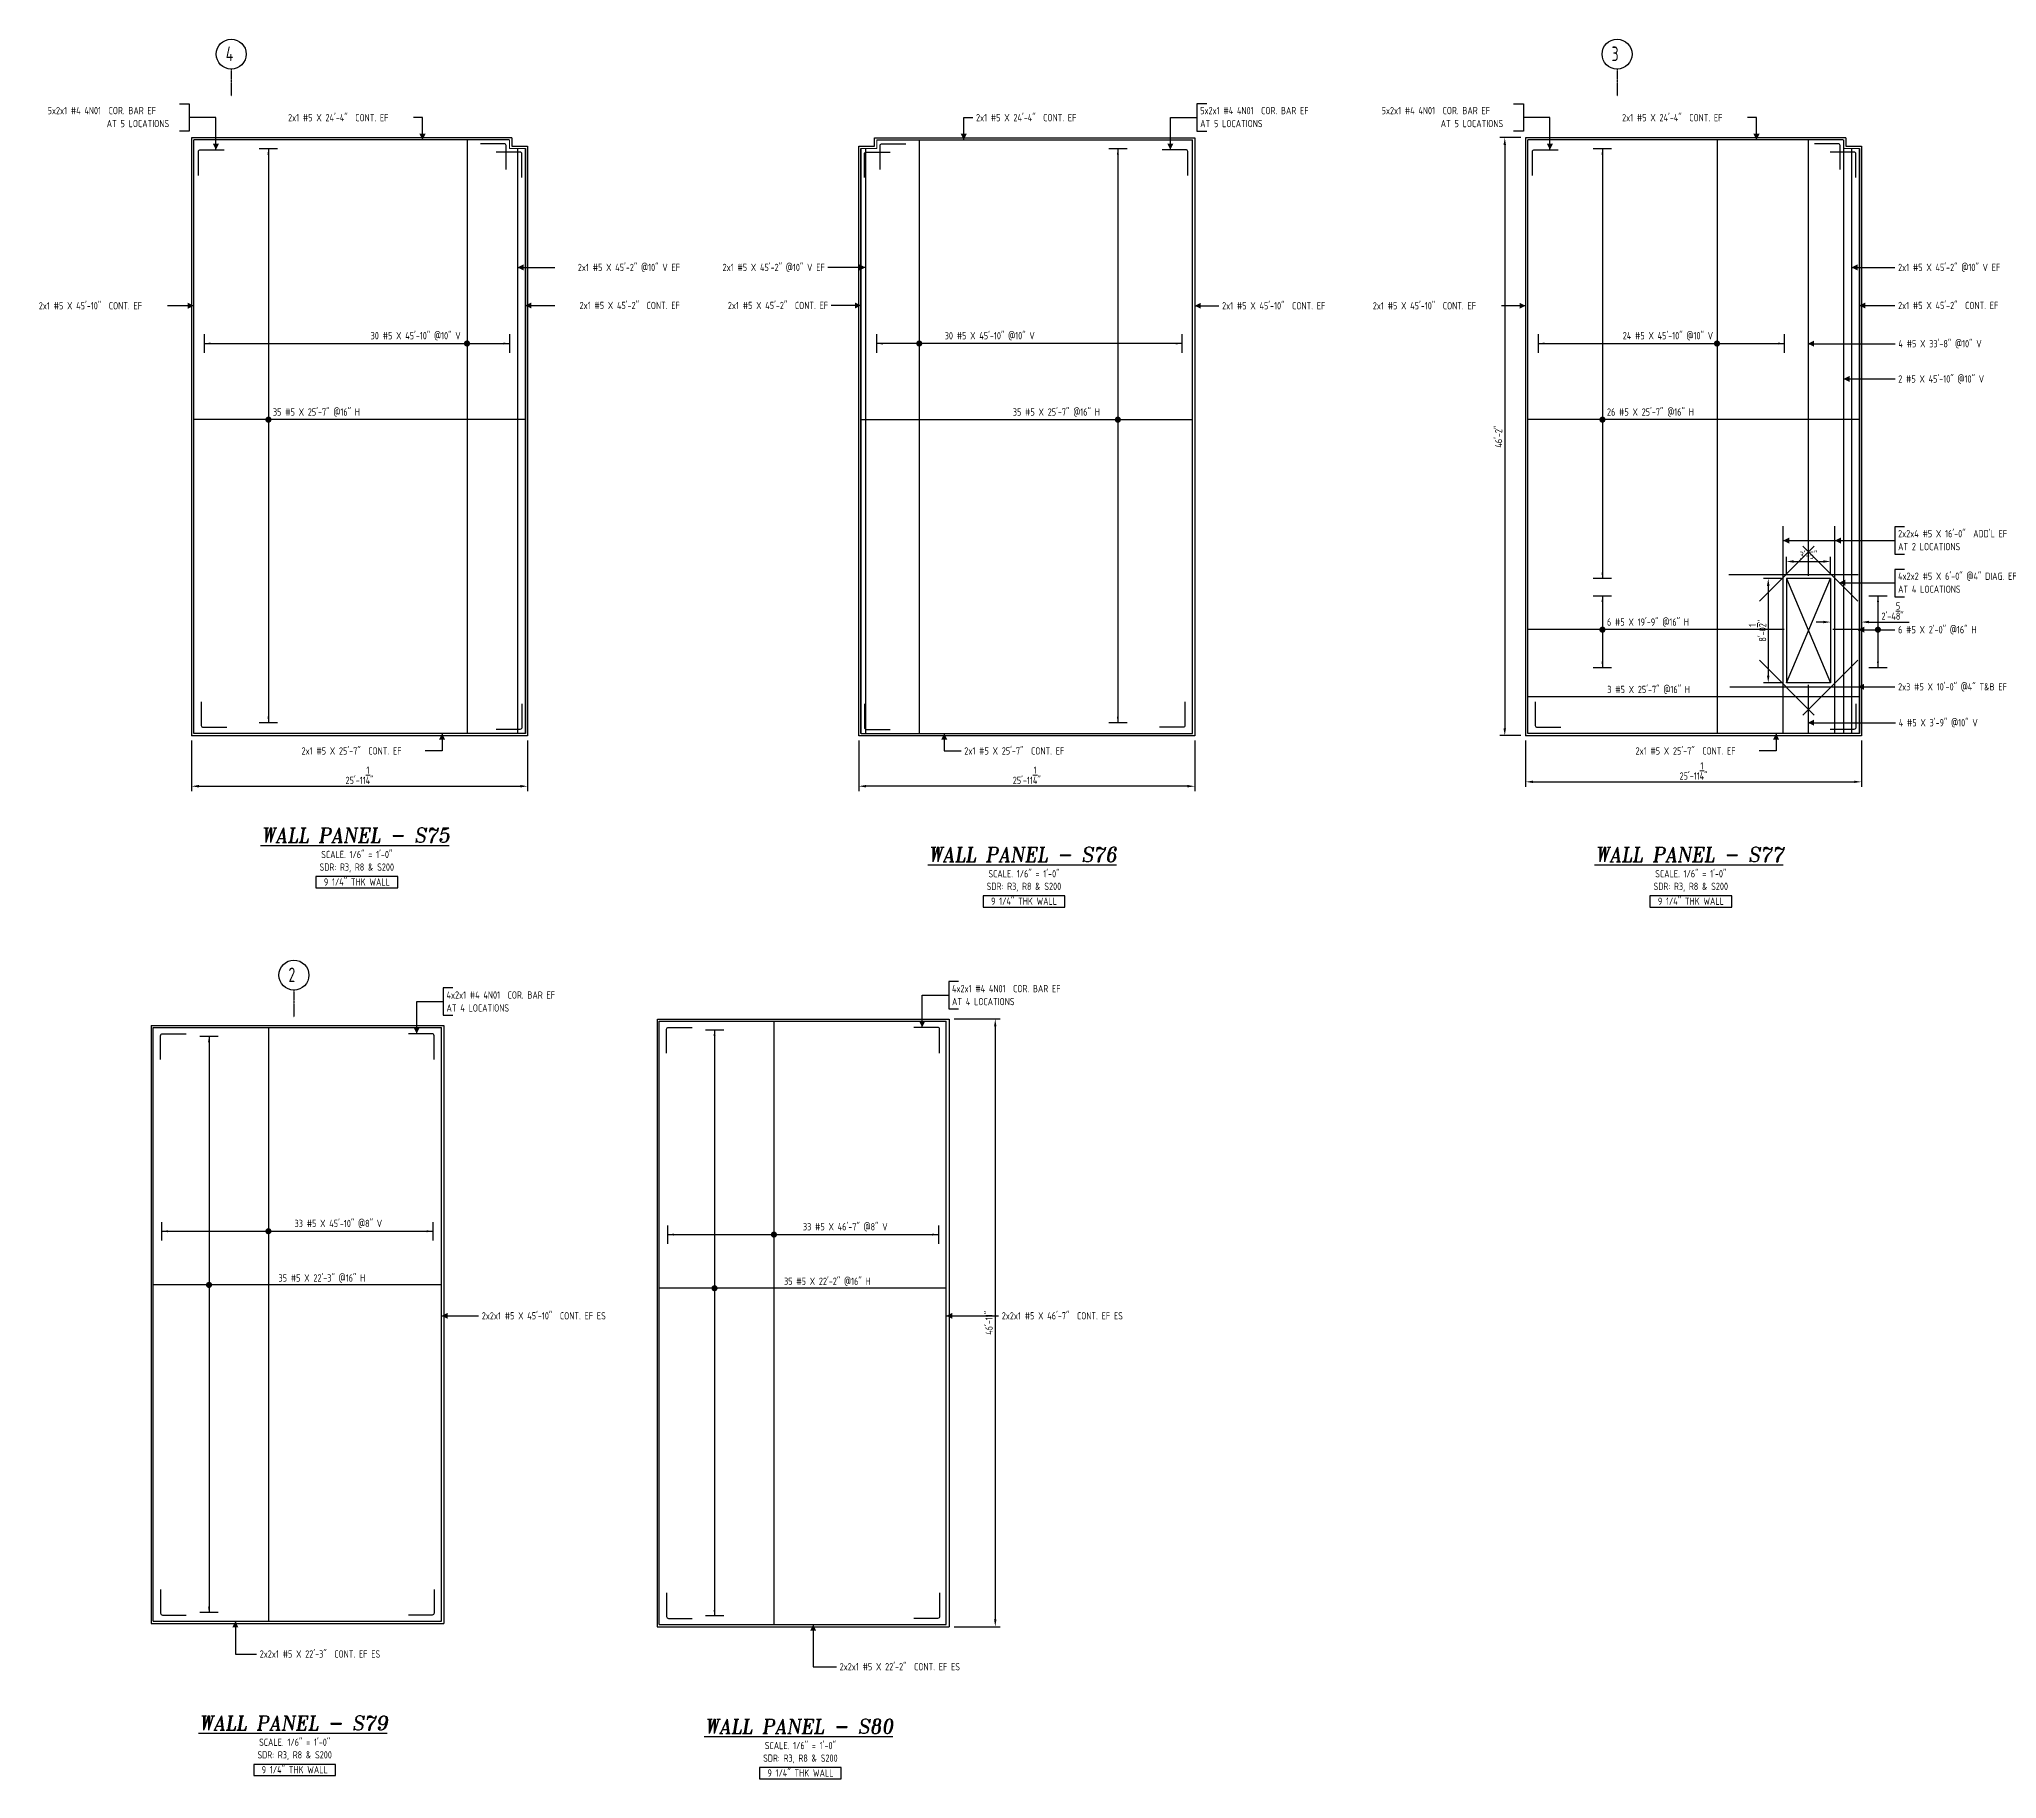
# Model space of a CAD drawing. Header units: inches. Extents: x -3675 to 38568, y -2433 to 4174.
# Drawn here: x 34317 to 36130, y -551 to 1061 of the extents above; entities that cross this region are included whole.
import ezdxf
from ezdxf.enums import TextEntityAlignment as Align

# ---------------------------------------------------------------- set-up
doc = ezdxf.new("R2010")
doc.units = ezdxf.units.IN
doc.header["$MEASUREMENT"] = 0
doc.linetypes.add('PHANTOM', pattern=[2.5, 1.25, -0.25, 0.25, -0.25, 0.25, -0.25])
doc.layers.get('0').update_dxf_attribs({"linetype": 'CONTINUOUS'})
doc.layers.get('Defpoints').update_dxf_attribs({"linetype": 'CONTINUOUS'})
for name, color, linetype in [('0-25TEXT', 7, 'CONTINUOUS'), ('0-35', 3, 'CONTINUOUS'), ('0-35TEXT', 3, 'CONTINUOUS'), ('0-50', 10, 'CONTINUOUS'), ('BAR-LBL', 2, 'CONTINUOUS'), ('GRID', 8, 'PHANTOM'), ('RANGELAY', 7, 'CONTINUOUS'), ('REBARS', 4, 'CONTINUOUS')]:
    doc.layers.add(name, color=color, linetype=linetype)
doc.layers.add('COVER', color=6, linetype='CONTINUOUS', lineweight=0, plot=False)
doc.styles.add('AR', font='ARCHQUIK.shx', dxfattribs={"width": 0.8})
doc.styles.add('ROMANT', font='romant')
doc.dimstyles.new('CADS_DIM_48', dxfattribs={"dimscale": 48, "dimtxt": 0.09375, "dimasz": 0.09375, "dimexe": 0.0625, "dimexo": 0.0625, "dimgap": 0.09375, "dimtad": 0, "dimtih": 1, "dimtoh": 1, "dimzin": 1, "dimdsep": 46, "dimlunit": 4, "dimtxsty": 'AR', "dimblk": 'CLOSED', "dimcen": 0.1875, "dimadec": 0, "dimazin": 0, "dimtfac": 1, "dimtofl": 0, "dimtmove": 0, "dimatfit": 1, "dimldrblk": 'DOTBLANK', "dimfxl": 1, "dimtzin": 0, "dimarcsym": 0})

msp = doc.modelspace()

# ---------------------------------------------------------------- texts
at = {"color": 7, "linetype": 'Continuous', "style": 'ROMANT', "oblique": 9, "width": 0.95}
for s, p in [('%%UWALL PANEL - S75', (34609.58226, 316.37668)), ('%%UWALL PANEL - S76', (35227.73907, 298.53297)), ('%%UWALL PANEL - S77', (35845.56357, 298.53297)), ('%%UWALL PANEL - S79', (34552.0243, -506.04701)), ('%%UWALL PANEL - S80', (35020.56741, -509.11875))]:
    msp.add_text(s, height=13.5, dxfattribs=at).set_placement(p, align=Align.CENTER)
at = {"layer": '0-35TEXT', "style": 'AR', "width": 0.8}
for s, p in [('AT 5 LOCATIONS', (34379.24366, 979.08655)), ('AT 5 LOCATIONS', (35392.37415, 979.08655)), ('AT 5 LOCATIONS', (35615.22496, 979.08655)), ('AT 2 LOCATIONS', (36038.99207, 587.12638)), ('AT 4 LOCATIONS', (36038.99207, 547.71773)), ('AT 4 LOCATIONS', (34694.07704, 159.72791)), ('AT 4 LOCATIONS', (35162.43265, 165.65617))]:
    msp.add_text(s, height=6.7498312, dxfattribs=at).set_placement(p)
for s, p in [('SCALE. 1/6" = 1\'-0"', (34610.95414, 301.92979)), ('SDR: R3, R8 & S200', (34610.95414, 290.26159)), ('SCALE. 1/6" = 1\'-0"', (35229.11094, 284.08608)), ('SCALE. 1/6" = 1\'-0"', (35846.93544, 284.08608)), ('9 1/4" THK WALL', (34611.03106, 276.47357)), ('SDR: R3, R8 & S200', (35229.11094, 272.41789)), ('SDR: R3, R8 & S200', (35846.93544, 272.41789)), ('9 1/4" THK WALL', (35229.18786, 258.62987)), ('9 1/4" THK WALL', (35847.01236, 258.62987)), ('SDR: R3, R8 & S200', (34553.39618, -532.16209)), ('SCALE. 1/6" = 1\'-0"', (34553.39618, -520.4939)), ('SCALE. 1/6" = 1\'-0"', (35021.93929, -523.56564)), ('9 1/4" THK WALL', (34553.4731, -545.95011)), ('SDR: R3, R8 & S200', (35021.93929, -535.23384)), ('9 1/4" THK WALL', (35022.01621, -549.02186))]:
    msp.add_text(s, height=6.7498312, dxfattribs=at).set_placement(p, align=Align.CENTER)
at = {"layer": '0-50', "style": 'AR', "width": 0.8}
for s, p in [('4', (34489.55707, 1040.29355)), ('3', (35773.54092, 1040.29355)), ('2', (34547.65552, 187.06126))]:
    msp.add_text(s, height=13.5, dxfattribs=at).set_placement(p)
at = {"layer": 'BAR-LBL', "style": 'AR', "width": 0.8}
for s, p in [('5x2x1 #4 4N01  COR. BAR EF', (34324.51046, 991.08529)), ('5x2x1 #4 4N01  COR. BAR EF', (35392.37415, 991.08529)), ('5x2x1 #4 4N01  COR. BAR EF', (35560.49177, 991.08529)), ('2x1 #5 X 24\'-4"  CONT. EF', (34547.28268, 984.53266)), ('2x1 #5 X 24\'-4"  CONT. EF', (35184.68311, 984.53266)), ('2x1 #5 X 24\'-4"  CONT. EF', (35783.26399, 984.53266)), ('2x1 #5 X 45\'-2" @10" V EF', (36038.99207, 845.79883)), ('2x1 #5 X 45\'-10"  CONT. EF', (34316.32069, 810.27696)), ('2x1 #5 X 45\'-10"  CONT. EF', (35412.6661, 810.27696)), ('2x1 #5 X 45\'-10"  CONT. EF', (35552.302, 810.27696)), ('2x1 #5 X 45\'-2"  CONT. EF', (36038.99207, 810.55063)), ('4 #5 X 33\'-8" @10" V', (36039.28374, 775.14507)), ('2 #5 X 45\'-10" @10" V', (36039.1644, 742.47935)), ('35 #5 X 25\'-7" @16" H', (34533.28191, 711.82776)), ('35 #5 X 25\'-7" @16" H', (35218.79212, 711.82776)), ('26 #5 X 25\'-7" @16" H', (35769.26322, 711.82776)), ('2x2x4 #5 X 16\'-0"  ADD\'L EF', (36038.99207, 599.12512)), ('4x2x2 #5 X 6\'-0" @4" DIAG. EF', (36038.99207, 559.71647)), ('6 #5 X 19\'-9" @16" H', (35769.26322, 517.24172)), ('6 #5 X 2\'-0" @16" H', (36038.99207, 510.18658)), ('3 #5 X 25\'-7" @16" H', (35769.57643, 454.79924)), ('2x3 #5 X 10\'-0" @4" T&B EF', (36038.99207, 457.22647)), ('4 #5 X 3\'-9" @10" V', (36039.60531, 423.97944)), ('2x1 #5 X 25\'-7"  CONT. EF', (34559.78349, 397.86742)), ('2x1 #5 X 25\'-7"  CONT. EF', (35173.85799, 397.86742)), ('2x1 #5 X 25\'-7"  CONT. EF', (35795.76479, 397.86742)), ('4x2x1 #4 4N01  COR. BAR EF', (35162.43265, 177.65491)), ('4x2x1 #4 4N01  COR. BAR EF', (34694.07704, 171.72665)), ('35 #5 X 22\'-3" @16" H', (34538.44987, -90.39898)), ('35 #5 X 22\'-2" @16" H', (35006.80548, -93.47072)), ('2x2x1 #5 X 45\'-10"  CONT. EF ES', (34726.7581, -125.44778)), ('2x2x1 #5 X 46\'-7"  CONT. EF ES', (35208.52832, -125.44778)), ('2x2x1 #5 X 22\'-3"  CONT. EF ES', (34520.99215, -438.76894)), ('2x2x1 #5 X 22\'-2"  CONT. EF ES', (35058.32408, -450.54439))]:
    msp.add_text(s, height=6.7492913, dxfattribs=at).set_placement(p)
for s, p in [('2x1 #5 X 45\'-2" @10" V EF', (34910.39165, 845.79883)), ('2x1 #5 X 45\'-2" @10" V EF', (35044.50218, 845.79883)), ('2x1 #5 X 45\'-2"  CONT. EF', (34910.20546, 810.55063)), ('2x1 #5 X 45\'-2"  CONT. EF', (35047.60558, 810.55063)), ('30 #5 X 45\'-10" @10" V', (34707.18038, 782.54185)), ('30 #5 X 45\'-10" @10" V', (35239.08704, 782.54185)), ('24 #5 X 45\'-10" @10" V', (35867.54539, 782.54185)), ('33 #5 X 45\'-10" @8" V', (34634.4259, -39.88183)), ('33 #5 X 46\'-7" @8" V', (35102.78151, -42.95358))]:
    msp.add_text(s, height=6.7492913, dxfattribs=at).set_placement(p, align=Align.RIGHT)

# ---------------------------------------------------------------- blocks, each defined once
blk = doc.blocks.new('*D474')
at = {"layer": 'COVER', "color": 0, "lineweight": -2, "transparency": 16777216}
for p, q in [((35164.4, 152.9), (35207, 152.9)), ((35202.5, 146.1), (35202.5, -403.4)), ((35164.4, -410.1), (35207, -410.1))]:
    blk.add_line(p, q, dxfattribs=at)
at = {"layer": 'COVER', "color": 0, "transparency": 16777216}
for points in [[(35201.4, 146.1), (35203.6, 146.1), (35202.5, 152.9)], [(35201.4, -403.4), (35203.6, -403.4), (35202.5, -410.1)]]:
    blk.add_solid(points, dxfattribs=at)
at = {"layer": 'Defpoints', "color": 0, "transparency": 16777216}
for p in [(35159.9, 152.9), (35159.9, -410.1), (35202.5, -410.1)]:
    blk.add_point(p, dxfattribs=at)
at = {"layer": 'COVER', "color": 0, "transparency": 16777216, "insert": (35196.7, -128.6), "char_height": 6.75, "attachment_point": 5, "rotation": 90, "style": 'AR'}
blk.add_mtext('46\'-11"', dxfattribs=at)
blk = doc.blocks.new('_DotBlank')
at = {"layer": '0-35', "color": 0, "lineweight": -2}
blk.add_line((-0.5, 0), (-1, 0), dxfattribs=at)
blk.add_circle((0, 0), 0.5, dxfattribs=at)
blk = doc.blocks.new('*U872', base_point=(34689.5, -93.8))
at = {"layer": 'REBARS', "color": 0}
blk.add_lwpolyline([(34689.5, -93.5), (34422.5, -93.5)], dxfattribs=at)
blk = doc.blocks.new('rendmark')
at = {"color": 4}
blk.add_line((0, -3), (0, 3), dxfattribs=at)
blk = doc.blocks.new('rarrow')
at = {"color": 7}
blk.add_solid([(2, -0.33), (2, 0.33), (0, 0)], dxfattribs=at)
blk = doc.blocks.new('*U1746', base_point=(34474, 136.9))
at = {"layer": 'RANGELAY'}
blk.add_line((34474, 136.9), (34474, -397.1), dxfattribs=at)
at = {"layer": 'RANGELAY', "xscale": 2.834645669291339, "yscale": 2.834645669291339}
for name, p, rotation in [('rendmark', (34474, 136.9), 269.9999999999999), ('rarrow', (34474, 136.9), 269.9999999999999), ('rendmark', (34474, -397.1), 89.999996929531), ('rarrow', (34474, -397.1), 89.999996929531)]:
    blk.add_blockref(name, p, dxfattribs=dict(at, rotation=rotation))
blk = doc.blocks.new('VPM95E1A12')
at = {"const_width": 1}
blk.add_lwpolyline([(-0.5, 0, 1), (0.5, 0, 1)], format="xyb", close=True, dxfattribs=at)
blk = doc.blocks.new('*U833', base_point=(34529.4, 144.9))
at = {"layer": 'REBARS', "color": 0}
blk.add_lwpolyline([(34529.1, 144.9), (34529.1, -405.1)], dxfattribs=at)
blk = doc.blocks.new('*U1745', base_point=(34430.4, -43.7))
at = {"layer": 'RANGELAY'}
blk.add_line((34430.4, -43.7), (34681.5, -43.7), dxfattribs=at)
at = {"layer": 'RANGELAY', "xscale": 2.834645669291339, "yscale": 2.834645669291339}
for name in ['rendmark', 'rarrow']:
    blk.add_blockref(name, (34430.4, -43.7), dxfattribs=at)
at = {"layer": 'RANGELAY', "xscale": 2.834645669291339, "yscale": 2.834645669291339, "rotation": 179.9999969295311}
for name in ['rendmark', 'rarrow']:
    blk.add_blockref(name, (34681.5, -43.7), dxfattribs=at)
blk = doc.blocks.new('VPM95E1D11')
at = {"const_width": 1}
blk.add_lwpolyline([(-0.5, 0, 1), (0.5, 0, 1)], format="xyb", close=True, dxfattribs=at)
blk = doc.blocks.new('*U1896', base_point=(34682.8, -399.6))
at = {"layer": 'REBARS', "color": 0}
blk.add_lwpolyline([(34682.5, -375.6), (34682.5, -397.6, -0.414214), (34680.8, -399.3), (34658.8, -399.3)], format="xyb", dxfattribs=at)
blk = doc.blocks.new('*U490', base_point=(34689.8, -405.1))
at = {"layer": 'REBARS', "color": 0}
blk.add_lwpolyline([(34689.5, -405.1), (34689.5, 144.9)], dxfattribs=at)
blk = doc.blocks.new('*U491', base_point=(34422.4, -404.8))
at = {"layer": 'REBARS', "color": 0}
blk.add_lwpolyline([(34422.4, -405.1), (34689.4, -405.1)], dxfattribs=at)
blk = doc.blocks.new('*U492', base_point=(34422.4, 144.6))
at = {"layer": 'REBARS', "color": 0}
blk.add_lwpolyline([(34422.4, 144.9), (34689.4, 144.9)], dxfattribs=at)
blk = doc.blocks.new('*U493', base_point=(34421.9, -405.1))
at = {"layer": 'REBARS', "color": 0}
blk.add_lwpolyline([(34422.3, -405.1), (34422.3, 144.9)], dxfattribs=at)
blk = doc.blocks.new('*U1897', base_point=(34429, -399.6))
at = {"layer": 'REBARS', "color": 0}
blk.add_lwpolyline([(34429.2, -375.6), (34429.2, -397.6, 0.414214), (34431, -399.3), (34453, -399.3)], format="xyb", dxfattribs=at)
blk = doc.blocks.new('*U1898', base_point=(34682.8, 139.4))
at = {"layer": 'REBARS', "color": 0}
blk.add_lwpolyline([(34682.5, 115.4), (34682.5, 137.4, 0.414214), (34680.8, 139.2), (34658.8, 139.2)], format="xyb", dxfattribs=at)
blk = doc.blocks.new('*U1899', base_point=(34429, 139.4))
at = {"layer": 'REBARS', "color": 0}
blk.add_lwpolyline([(34429.2, 115.4), (34429.2, 137.4, -0.414214), (34431, 139.2), (34453, 139.2)], format="xyb", dxfattribs=at)
blk = doc.blocks.new('*U571', base_point=(35157.1, -96.9))
at = {"layer": 'REBARS', "color": 0}
blk.add_lwpolyline([(35157.1, -96.6), (34891.1, -96.6)], dxfattribs=at)
blk = doc.blocks.new('*U1744', base_point=(34942.4, 142.9))
at = {"layer": 'RANGELAY'}
blk.add_line((34942.4, 142.9), (34942.4, -400.1), dxfattribs=at)
at = {"layer": 'RANGELAY', "xscale": 2.834645669291339, "yscale": 2.834645669291339}
for name, p, rotation in [('rendmark', (34942.4, 142.9), 269.9999999999999), ('rarrow', (34942.4, 142.9), 269.9999999999999), ('rarrow', (34942.4, -400.1), 89.999996929531), ('rendmark', (34942.4, -400.1), 89.999996929531)]:
    blk.add_blockref(name, p, dxfattribs=dict(at, rotation=rotation))
blk = doc.blocks.new('VPM9606211')
at = {"const_width": 1}
blk.add_lwpolyline([(-0.5, 0, 1), (0.5, 0, 1)], format="xyb", close=True, dxfattribs=at)
blk = doc.blocks.new('*U577', base_point=(34997.7, 150.9))
at = {"layer": 'REBARS', "color": 0}
blk.add_lwpolyline([(34997.4, 150.9), (34997.4, -408.1)], dxfattribs=at)
blk = doc.blocks.new('*U1743', base_point=(34899.1, -46.8))
at = {"layer": 'RANGELAY'}
blk.add_line((34899.1, -46.8), (35149.9, -46.8), dxfattribs=at)
at = {"layer": 'RANGELAY', "xscale": 2.834645669291339, "yscale": 2.834645669291339}
for name in ['rendmark', 'rarrow']:
    blk.add_blockref(name, (34899.1, -46.8), dxfattribs=at)
at = {"layer": 'RANGELAY', "xscale": 2.834645669291339, "yscale": 2.834645669291339, "rotation": 179.9999969295311}
for name in ['rarrow', 'rendmark']:
    blk.add_blockref(name, (35149.9, -46.8), dxfattribs=at)
blk = doc.blocks.new('VPM9606511')
at = {"const_width": 1}
blk.add_lwpolyline([(-0.5, 0, 1), (0.5, 0, 1)], format="xyb", close=True, dxfattribs=at)
blk = doc.blocks.new('*U1900', base_point=(35151.1, -402.6))
at = {"layer": 'REBARS', "color": 0}
blk.add_lwpolyline([(35150.9, -378.6), (35150.9, -400.6, -0.414214), (35149.1, -402.4), (35127.1, -402.4)], format="xyb", dxfattribs=at)
blk = doc.blocks.new('*U575', base_point=(35157.4, -408.1))
at = {"layer": 'REBARS', "color": 0}
blk.add_lwpolyline([(35157.1, -408.1), (35157.1, 150.9)], dxfattribs=at)
blk = doc.blocks.new('*U554', base_point=(34891.1, -407.8))
at = {"layer": 'REBARS', "color": 0}
blk.add_lwpolyline([(34891.1, -408.1), (35157.1, -408.1)], dxfattribs=at)
blk = doc.blocks.new('*U555', base_point=(34891.1, 150.5))
at = {"layer": 'REBARS', "color": 0}
blk.add_lwpolyline([(34891.1, 150.9), (35157.1, 150.9)], dxfattribs=at)
blk = doc.blocks.new('*U576', base_point=(34890.8, -408.1))
at = {"layer": 'REBARS', "color": 0}
blk.add_lwpolyline([(34891.1, -408.1), (34891.1, 150.9)], dxfattribs=at)
blk = doc.blocks.new('*U1901', base_point=(34897.7, -402.6))
at = {"layer": 'REBARS', "color": 0}
blk.add_lwpolyline([(34898, -378.6), (34898, -400.6, 0.414214), (34899.7, -402.4), (34921.7, -402.4)], format="xyb", dxfattribs=at)
blk = doc.blocks.new('*U1902', base_point=(35151.1, 145.4))
at = {"layer": 'REBARS', "color": 0}
blk.add_lwpolyline([(35150.9, 121.4), (35150.9, 143.4, 0.414214), (35149.1, 145.1), (35127.1, 145.1)], format="xyb", dxfattribs=at)
blk = doc.blocks.new('*U1903', base_point=(34897.7, 145.4))
at = {"layer": 'REBARS', "color": 0}
blk.add_lwpolyline([(34898, 121.4), (34898, 143.4, -0.414214), (34899.7, 145.1), (34921.7, 145.1)], format="xyb", dxfattribs=at)
blk = doc.blocks.new('leadrblk')
blk.add_lwpolyline([(0, 0, 0, 1, 0), (1, 0, 1, 1, 0)], format="xyseb")
blk = doc.blocks.new('*D471')
at = {"layer": 'COVER', "color": 0, "lineweight": -2, "transparency": 16777216}
for p, q in [((35976.5, 533.1), (35976.5, 516.1)), ((36005.1, 533.1), (36005.1, 516.1)), ((35969.7, 520.6), (35963, 520.6)), ((36011.9, 520.6), (36049.2, 520.6))]:
    blk.add_line(p, q, dxfattribs=at)
at = {"layer": 'COVER', "color": 0, "transparency": 16777216}
for points in [[(35969.7, 521.8), (35969.7, 519.5), (35976.5, 520.6)], [(36011.9, 521.8), (36011.9, 519.5), (36005.1, 520.6)]]:
    blk.add_solid(points, dxfattribs=at)
at = {"layer": 'Defpoints', "color": 0, "transparency": 16777216}
for p in [(35976.5, 537.6), (36005.1, 537.6), (36005.1, 520.6)]:
    blk.add_point(p, dxfattribs=at)
at = {"layer": 'COVER', "color": 0, "transparency": 16777216, "insert": (36033.9, 530.8), "char_height": 6.75, "attachment_point": 5, "style": 'AR'}
blk.add_mtext('2\'-4{\\H1.000000x;\\S5/8;}"', dxfattribs=at)
blk = doc.blocks.new('*D472')
at = {"layer": 'COVER', "color": 0, "lineweight": -2, "transparency": 16777216}
for p, q in [((35935.5, 565.4), (35935.5, 581.2)), ((35976.5, 565.4), (35976.5, 581.2)), ((35942.2, 576.7), (35969.7, 576.7))]:
    blk.add_line(p, q, dxfattribs=at)
at = {"layer": 'COVER', "color": 0, "transparency": 16777216}
for points in [[(35942.2, 577.9), (35942.2, 575.6), (35935.5, 576.7)], [(35969.7, 577.9), (35969.7, 575.6), (35976.5, 576.7)]]:
    blk.add_solid(points, dxfattribs=at)
at = {"layer": 'Defpoints', "color": 0, "transparency": 16777216}
for p in [(35976.5, 576.7), (35935.5, 560.9), (35976.5, 560.9)]:
    blk.add_point(p, dxfattribs=at)
at = {"layer": 'COVER', "color": 0, "transparency": 16777216, "insert": (35956, 582.5), "char_height": 6.75, "attachment_point": 5, "style": 'AR'}
blk.add_mtext('3\'-5"', dxfattribs=at)
blk = doc.blocks.new('*D473')
at = {"layer": 'COVER', "color": 0, "lineweight": -2, "transparency": 16777216}
for p, q in [((35931, 560.9), (35914.2, 560.9)), ((35918.7, 554.1), (35918.7, 471.1)), ((35931, 464.4), (35914.2, 464.4))]:
    blk.add_line(p, q, dxfattribs=at)
at = {"layer": 'COVER', "color": 0, "transparency": 16777216}
for points in [[(35917.5, 554.1), (35919.8, 554.1), (35918.7, 560.9)], [(35917.5, 471.1), (35919.8, 471.1), (35918.7, 464.4)]]:
    blk.add_solid(points, dxfattribs=at)
at = {"layer": 'Defpoints', "color": 0, "transparency": 16777216}
for p in [(35935.5, 560.9), (35918.7, 464.4), (35935.5, 464.4)]:
    blk.add_point(p, dxfattribs=at)
at = {"layer": 'COVER', "color": 0, "transparency": 16777216, "insert": (35908.7, 512.6), "char_height": 6.75, "attachment_point": 5, "rotation": 90, "style": 'AR'}
blk.add_mtext('8\'-0{\\H1.000000x;\\S1/2;}"', dxfattribs=at)
blk = doc.blocks.new('*D475')
at = {"layer": 'COVER', "color": 0, "lineweight": -2, "transparency": 16777216}
for p, q in [((35689.4, 969.4), (35670.1, 969.4)), ((35674.6, 962.6), (35674.6, 422.1)), ((35689.4, 415.4), (35670.1, 415.4))]:
    blk.add_line(p, q, dxfattribs=at)
at = {"layer": 'COVER', "color": 0, "transparency": 16777216}
for points in [[(35673.4, 962.6), (35675.7, 962.6), (35674.6, 969.4)], [(35673.4, 422.1), (35675.7, 422.1), (35674.6, 415.4)]]:
    blk.add_solid(points, dxfattribs=at)
at = {"layer": 'Defpoints', "color": 0, "transparency": 16777216}
for p in [(35693.9, 969.4), (35674.6, 415.4), (35693.9, 415.4)]:
    blk.add_point(p, dxfattribs=at)
at = {"layer": 'COVER', "color": 0, "transparency": 16777216, "insert": (35668.8, 692.4), "char_height": 6.75, "attachment_point": 5, "rotation": 90, "style": 'AR'}
blk.add_mtext('46\'-2"', dxfattribs=at)
blk = doc.blocks.new('*D476')
at = {"layer": 'COVER', "color": 0, "lineweight": -2, "transparency": 16777216}
for p, q in [((34457.9, 410.9), (34457.9, 364)), ((34769.1, 410.9), (34769.1, 364)), ((34464.6, 368.5), (34762.4, 368.5))]:
    blk.add_line(p, q, dxfattribs=at)
at = {"layer": 'COVER', "color": 0, "transparency": 16777216}
for points in [[(34464.6, 369.7), (34464.6, 367.4), (34457.9, 368.5)], [(34762.4, 369.7), (34762.4, 367.4), (34769.1, 368.5)]]:
    blk.add_solid(points, dxfattribs=at)
at = {"layer": 'Defpoints', "color": 0, "transparency": 16777216}
for p in [(34457.9, 415.4), (34769.1, 415.4), (34769.1, 368.5)]:
    blk.add_point(p, dxfattribs=at)
at = {"layer": 'COVER', "color": 0, "transparency": 16777216, "insert": (34613.5, 378.7), "char_height": 6.75, "attachment_point": 5, "style": 'AR'}
blk.add_mtext('25\'-11{\\H1.000000x;\\S1/4;}"', dxfattribs=at)
blk = doc.blocks.new('*U753', base_point=(34759.5, 959.4))
at = {"layer": 'REBARS', "color": 0}
blk.add_lwpolyline([(34759.8, 959.4), (34759.8, 417.4)], dxfattribs=at)
blk = doc.blocks.new('*U880', base_point=(34767.1, 707.8))
at = {"layer": 'REBARS', "color": 0}
blk.add_lwpolyline([(34767.1, 708.1), (34460.1, 708.1)], dxfattribs=at)
blk = doc.blocks.new('*U1754', base_point=(34529.1, 959.4))
at = {"layer": 'RANGELAY'}
blk.add_line((34529.1, 959.4), (34529.1, 427.4), dxfattribs=at)
at = {"layer": 'RANGELAY', "xscale": 2.834645669291339, "yscale": 2.834645669291339}
for name, p, rotation in [('rendmark', (34529.1, 959.4), 269.9999999999999), ('rarrow', (34529.1, 959.4), 269.9999999999999), ('rendmark', (34529.1, 427.4), 89.999996929531), ('rarrow', (34529.1, 427.4), 89.999996929531)]:
    blk.add_blockref(name, p, dxfattribs=dict(at, rotation=rotation))
blk = doc.blocks.new('VPM959793')
at = {"const_width": 1}
blk.add_lwpolyline([(-0.5, 0, 1), (0.5, 0, 1)], format="xyb", close=True, dxfattribs=at)
blk = doc.blocks.new('*U1692', base_point=(34713.4, 967.4))
at = {"layer": 'REBARS', "color": 0}
blk.add_lwpolyline([(34713.1, 967.4), (34713.1, 417.4)], dxfattribs=at)
blk = doc.blocks.new('*U1753', base_point=(34469.9, 778.7))
at = {"layer": 'RANGELAY'}
blk.add_line((34469.9, 778.7), (34752.5, 778.7), dxfattribs=at)
at = {"layer": 'RANGELAY', "xscale": 2.834645669291339, "yscale": 2.834645669291339}
for name in ['rendmark', 'rarrow']:
    blk.add_blockref(name, (34469.9, 778.7), dxfattribs=at)
at = {"layer": 'RANGELAY', "xscale": 2.834645669291339, "yscale": 2.834645669291339, "rotation": 179.9999969295311}
for name in ['rendmark', 'rarrow']:
    blk.add_blockref(name, (34752.5, 778.7), dxfattribs=at)
blk = doc.blocks.new('VPM9597C3')
at = {"const_width": 1}
blk.add_lwpolyline([(-0.5, 0, 1), (0.5, 0, 1)], format="xyb", close=True, dxfattribs=at)
blk = doc.blocks.new('*U1459', base_point=(34764.1, 420.8))
at = {"layer": 'REBARS', "color": 0}
blk.add_lwpolyline([(34763.9, 444.8), (34763.9, 422.8, -0.414214), (34762.1, 421.1), (34740.1, 421.1)], format="xyb", dxfattribs=at)
blk = doc.blocks.new('*U1460', base_point=(34466.6, 422.8))
at = {"layer": 'REBARS', "color": 0}
blk.add_lwpolyline([(34466.9, 446.8), (34466.9, 424.8, 0.414214), (34468.6, 423.1), (34490.6, 423.1)], format="xyb", dxfattribs=at)
blk = doc.blocks.new('*U838', base_point=(34459.6, 417.4))
at = {"layer": 'REBARS', "color": 0}
blk.add_lwpolyline([(34459.9, 417.4), (34459.9, 967.4)], dxfattribs=at)
blk = doc.blocks.new('*U751', base_point=(34766.8, 417.4))
at = {"layer": 'REBARS', "color": 0}
blk.add_lwpolyline([(34767.1, 417.4), (34767.1, 959.4)], dxfattribs=at)
blk = doc.blocks.new('*U1461', base_point=(34764.1, 956.4))
at = {"layer": 'REBARS', "color": 0}
blk.add_lwpolyline([(34763.9, 932.4), (34763.9, 954.4, 0.414214), (34762.1, 956.1), (34740.1, 956.1)], format="xyb", dxfattribs=at)
blk = doc.blocks.new('*U980', base_point=(34751.9, 967))
at = {"layer": 'REBARS', "color": 0}
blk.add_lwpolyline([(34751.9, 967.4), (34459.9, 967.4)], dxfattribs=at)
blk = doc.blocks.new('*U752', base_point=(34767.4, 959.4))
at = {"layer": 'REBARS', "color": 0}
blk.add_lwpolyline([(34767.1, 959.4), (34767.1, 417.4)], dxfattribs=at)
blk = doc.blocks.new('*U1462', base_point=(34749.5, 964))
at = {"layer": 'REBARS', "color": 0}
blk.add_lwpolyline([(34749.3, 940), (34749.3, 962, 0.414214), (34747.5, 963.8), (34725.5, 963.8)], format="xyb", dxfattribs=at)
blk = doc.blocks.new('*U1463', base_point=(34464.1, 958.4))
at = {"layer": 'REBARS', "color": 0}
blk.add_lwpolyline([(34464.3, 934.4), (34464.3, 956.4, -0.414214), (34466.1, 958.2), (34488.1, 958.2)], format="xyb", dxfattribs=at)
blk = doc.blocks.new('*U879', base_point=(34766.9, 417.7))
at = {"layer": 'REBARS', "color": 0}
blk.add_lwpolyline([(34766.9, 417.4), (34459.9, 417.4)], dxfattribs=at)
blk = doc.blocks.new('*D477')
at = {"layer": 'COVER', "color": 0, "lineweight": -2, "transparency": 16777216}
for p, q in [((35076, 410.9), (35076, 364)), ((35387.3, 410.9), (35387.3, 364)), ((35380.5, 368.5), (35082.8, 368.5))]:
    blk.add_line(p, q, dxfattribs=at)
at = {"layer": 'COVER', "color": 0, "transparency": 16777216}
for points in [[(35082.8, 369.7), (35082.8, 367.4), (35076, 368.5)], [(35380.5, 369.7), (35380.5, 367.4), (35387.3, 368.5)]]:
    blk.add_solid(points, dxfattribs=at)
at = {"layer": 'Defpoints', "color": 0, "transparency": 16777216}
for p in [(35076, 415.4), (35387.3, 415.4), (35076, 368.5)]:
    blk.add_point(p, dxfattribs=at)
at = {"layer": 'COVER', "color": 0, "transparency": 16777216, "insert": (35231.7, 378.7), "char_height": 6.75, "attachment_point": 5, "style": 'AR'}
blk.add_mtext('25\'-11{\\H1.000000x;\\S1/4;}"', dxfattribs=at)
blk = doc.blocks.new('*U1696', base_point=(35082.6, 959.4))
at = {"layer": 'REBARS', "color": 0}
blk.add_lwpolyline([(35082.3, 959.4), (35082.3, 417.4)], dxfattribs=at)
blk = doc.blocks.new('*U878', base_point=(35078, 707.8))
at = {"layer": 'REBARS', "color": 0}
blk.add_lwpolyline([(35078, 708.1), (35385, 708.1)], dxfattribs=at)
blk = doc.blocks.new('*U1752', base_point=(35316.1, 959.4))
at = {"layer": 'RANGELAY'}
blk.add_line((35316.1, 959.4), (35316.1, 427.4), dxfattribs=at)
at = {"layer": 'RANGELAY', "xscale": 2.834645669291339, "yscale": 2.834645669291339}
for name, p, rotation in [('rendmark', (35316.1, 959.4), 269.9999999999999), ('rarrow', (35316.1, 959.4), 269.9999999999999), ('rendmark', (35316.1, 427.4), 89.999996929531), ('rarrow', (35316.1, 427.4), 89.999996929531)]:
    blk.add_blockref(name, p, dxfattribs=dict(at, rotation=rotation))
blk = doc.blocks.new('VPM95A778')
at = {"const_width": 1}
blk.add_lwpolyline([(-0.5, 0, 1), (0.5, 0, 1)], format="xyb", close=True, dxfattribs=at)
blk = doc.blocks.new('*U1693', base_point=(35131.8, 967.4))
at = {"layer": 'REBARS', "color": 0}
blk.add_lwpolyline([(35132.1, 967.4), (35132.1, 417.4)], dxfattribs=at)
blk = doc.blocks.new('*U1751', base_point=(35375.3, 778.7))
at = {"layer": 'RANGELAY'}
blk.add_line((35375.3, 778.7), (35092.7, 778.7), dxfattribs=at)
at = {"layer": 'RANGELAY', "xscale": 2.834645669291339, "yscale": 2.834645669291339}
for name, p, rotation in [('rendmark', (35092.7, 778.7), 359.9999969295309), ('rendmark', (35375.3, 778.7), 179.9999999999999), ('rarrow', (35092.7, 778.7), 359.9999969295309), ('rarrow', (35375.3, 778.7), 179.9999999999999)]:
    blk.add_blockref(name, p, dxfattribs=dict(at, rotation=rotation))
blk = doc.blocks.new('VPM95A7A8')
at = {"const_width": 1}
blk.add_lwpolyline([(-0.5, 0, 1), (0.5, 0, 1)], format="xyb", close=True, dxfattribs=at)
blk = doc.blocks.new('*U1454', base_point=(35081, 420.8))
at = {"layer": 'REBARS', "color": 0}
blk.add_lwpolyline([(35081.3, 444.8), (35081.3, 422.8, 0.414214), (35083, 421.1), (35105, 421.1)], format="xyb", dxfattribs=at)
blk = doc.blocks.new('*U1455', base_point=(35378.6, 422.8))
at = {"layer": 'REBARS', "color": 0}
blk.add_lwpolyline([(35378.3, 446.8), (35378.3, 424.8, -0.414214), (35376.6, 423.1), (35354.6, 423.1)], format="xyb", dxfattribs=at)
blk = doc.blocks.new('*U837', base_point=(35385.6, 417.4))
at = {"layer": 'REBARS', "color": 0}
blk.add_lwpolyline([(35385.3, 417.4), (35385.3, 967.4)], dxfattribs=at)
blk = doc.blocks.new('*U749', base_point=(35078.3, 417.4))
at = {"layer": 'REBARS', "color": 0}
blk.add_lwpolyline([(35078, 417.4), (35078, 959.4)], dxfattribs=at)
blk = doc.blocks.new('*U1456', base_point=(35081, 956.4))
at = {"layer": 'REBARS', "color": 0}
blk.add_lwpolyline([(35081.3, 932.4), (35081.3, 954.4, -0.414214), (35083, 956.1), (35105, 956.1)], format="xyb", dxfattribs=at)
blk = doc.blocks.new('*U979', base_point=(35093.3, 967))
at = {"layer": 'REBARS', "color": 0}
blk.add_lwpolyline([(35093.3, 967.4), (35385.3, 967.4)], dxfattribs=at)
blk = doc.blocks.new('*U750', base_point=(35077.7, 959.4))
at = {"layer": 'REBARS', "color": 0}
blk.add_lwpolyline([(35078, 959.4), (35078, 417.4)], dxfattribs=at)
blk = doc.blocks.new('*U1457', base_point=(35095.7, 964))
at = {"layer": 'REBARS', "color": 0}
blk.add_lwpolyline([(35095.9, 940), (35095.9, 962, -0.414214), (35097.7, 963.8), (35119.7, 963.8)], format="xyb", dxfattribs=at)
blk = doc.blocks.new('*U1458', base_point=(35381.1, 958.4))
at = {"layer": 'REBARS', "color": 0}
blk.add_lwpolyline([(35380.8, 934.4), (35380.8, 956.4, 0.414214), (35379.1, 958.2), (35357.1, 958.2)], format="xyb", dxfattribs=at)
blk = doc.blocks.new('*U877', base_point=(35078.3, 417.7))
at = {"layer": 'REBARS', "color": 0}
blk.add_lwpolyline([(35078.3, 417.4), (35385.3, 417.4)], dxfattribs=at)
blk = doc.blocks.new('*D478')
at = {"layer": 'COVER', "color": 0, "lineweight": -2, "transparency": 16777216}
for p, q in [((35693.9, 410.9), (35693.9, 368.1)), ((36005.1, 410.9), (36005.1, 368.1)), ((35700.6, 372.6), (35998.4, 372.6))]:
    blk.add_line(p, q, dxfattribs=at)
at = {"layer": 'COVER', "color": 0, "transparency": 16777216}
for points in [[(35700.6, 373.7), (35700.6, 371.5), (35693.9, 372.6)], [(35998.4, 373.7), (35998.4, 371.5), (36005.1, 372.6)]]:
    blk.add_solid(points, dxfattribs=at)
at = {"layer": 'Defpoints', "color": 0, "transparency": 16777216}
for p in [(35693.9, 415.4), (36005.1, 415.4), (36005.1, 372.6)]:
    blk.add_point(p, dxfattribs=at)
at = {"layer": 'COVER', "color": 0, "transparency": 16777216, "insert": (35849.5, 382.7), "char_height": 6.75, "attachment_point": 5, "style": 'AR'}
blk.add_mtext('25\'-11{\\H1.000000x;\\S1/4;}"', dxfattribs=at)
blk = doc.blocks.new('*U748', base_point=(35995.4, 959.4))
at = {"layer": 'REBARS', "color": 0}
blk.add_lwpolyline([(35995.8, 959.4), (35995.8, 417.4)], dxfattribs=at)
blk = doc.blocks.new('*U876', base_point=(36003.1, 707.8))
at = {"layer": 'REBARS', "color": 0}
blk.add_lwpolyline([(36003.1, 708.1), (35696.1, 708.1)], dxfattribs=at)
blk = doc.blocks.new('*U1750', base_point=(35765.1, 959.4))
at = {"layer": 'RANGELAY'}
blk.add_line((35765.1, 959.4), (35765.1, 560.9), dxfattribs=at)
at = {"layer": 'RANGELAY', "xscale": 2.834645669291339, "yscale": 2.834645669291339}
for name, p, rotation in [('rendmark', (35765.1, 959.4), 269.9999999999999), ('rarrow', (35765.1, 959.4), 269.9999999999999), ('rarrow', (35765.1, 560.9), 89.999996929531), ('rendmark', (35765.1, 560.9), 89.999996929531)]:
    blk.add_blockref(name, p, dxfattribs=dict(at, rotation=rotation))
blk = doc.blocks.new('VPM95B7C11')
at = {"const_width": 1}
blk.add_lwpolyline([(-0.5, 0, 1), (0.5, 0, 1)], format="xyb", close=True, dxfattribs=at)
blk = doc.blocks.new('*U836', base_point=(35871.5, 967.4))
at = {"layer": 'REBARS', "color": 0}
blk.add_lwpolyline([(35871.2, 967.4), (35871.2, 417.4)], dxfattribs=at)
blk = doc.blocks.new('*U1749', base_point=(35705.9, 778.7))
at = {"layer": 'RANGELAY'}
blk.add_line((35705.9, 778.7), (35933.5, 778.7), dxfattribs=at)
at = {"layer": 'RANGELAY', "xscale": 2.834645669291339, "yscale": 2.834645669291339}
for name in ['rendmark', 'rarrow']:
    blk.add_blockref(name, (35705.9, 778.7), dxfattribs=at)
at = {"layer": 'RANGELAY', "xscale": 2.834645669291339, "yscale": 2.834645669291339, "rotation": 179.9999969295311}
for name in ['rendmark', 'rarrow']:
    blk.add_blockref(name, (35933.5, 778.7), dxfattribs=at)
blk = doc.blocks.new('VPM95B7F12')
at = {"const_width": 1}
blk.add_lwpolyline([(-0.5, 0, 1), (0.5, 0, 1)], format="xyb", close=True, dxfattribs=at)
blk = doc.blocks.new('*U1449', base_point=(36000.1, 420.8))
at = {"layer": 'REBARS', "color": 0}
blk.add_lwpolyline([(35999.9, 444.8), (35999.9, 422.8, -0.414214), (35998.1, 421.1), (35976.1, 421.1)], format="xyb", dxfattribs=at)
blk = doc.blocks.new('*U1450', base_point=(35702.6, 422.8))
at = {"layer": 'REBARS', "color": 0}
blk.add_lwpolyline([(35702.8, 446.8), (35702.8, 424.8, 0.414214), (35704.6, 423.1), (35726.6, 423.1)], format="xyb", dxfattribs=at)
blk = doc.blocks.new('*U835', base_point=(35695.5, 417.4))
at = {"layer": 'REBARS', "color": 0}
blk.add_lwpolyline([(35695.9, 417.4), (35695.9, 967.4)], dxfattribs=at)
blk = doc.blocks.new('*U746', base_point=(36002.8, 417.4))
at = {"layer": 'REBARS', "color": 0}
blk.add_lwpolyline([(36003.1, 417.4), (36003.1, 959.4)], dxfattribs=at)
blk = doc.blocks.new('*U1451', base_point=(36000.1, 956.4))
at = {"layer": 'REBARS', "color": 0}
blk.add_lwpolyline([(35999.9, 932.4), (35999.9, 954.4, 0.414214), (35998.1, 956.1), (35976.1, 956.1)], format="xyb", dxfattribs=at)
blk = doc.blocks.new('*U978', base_point=(35987.9, 967))
at = {"layer": 'REBARS', "color": 0}
blk.add_lwpolyline([(35987.9, 967.4), (35695.9, 967.4)], dxfattribs=at)
blk = doc.blocks.new('*U747', base_point=(36003.4, 959.4))
at = {"layer": 'REBARS', "color": 0}
blk.add_lwpolyline([(36003.1, 959.4), (36003.1, 417.4)], dxfattribs=at)
blk = doc.blocks.new('*U1452', base_point=(35985.5, 964))
at = {"layer": 'REBARS', "color": 0}
blk.add_lwpolyline([(35985.2, 940), (35985.2, 962, 0.414214), (35983.5, 963.8), (35961.5, 963.8)], format="xyb", dxfattribs=at)
blk = doc.blocks.new('*U1453', base_point=(35700.1, 958.4))
at = {"layer": 'REBARS', "color": 0}
blk.add_lwpolyline([(35700.3, 934.4), (35700.3, 956.4, -0.414214), (35702.1, 958.2), (35724.1, 958.2)], format="xyb", dxfattribs=at)
blk = doc.blocks.new('*U875', base_point=(36002.9, 417.7))
at = {"layer": 'REBARS', "color": 0}
blk.add_lwpolyline([(36002.9, 417.4), (35695.9, 417.4)], dxfattribs=at)
blk = doc.blocks.new('*U544', base_point=(35883.1, 460.9))
at = {"layer": 'REBARS', "color": 0}
blk.add_lwpolyline([(35883.1, 460.6), (36003.1, 460.6)], dxfattribs=at)
blk = doc.blocks.new('*U545', base_point=(35882.1, 564.3))
at = {"layer": 'REBARS', "color": 0}
blk.add_lwpolyline([(35882.1, 564.6), (36002.1, 564.6)], dxfattribs=at)
blk = doc.blocks.new('*U540', base_point=(35980.2, 417.4))
at = {"layer": 'REBARS', "color": 0}
blk.add_lwpolyline([(35980.5, 417.4), (35980.5, 609.4)], dxfattribs=at)
blk = doc.blocks.new('*U541', base_point=(35932.9, 417.4))
at = {"layer": 'REBARS', "color": 0}
blk.add_lwpolyline([(35932.6, 417.4), (35932.6, 609.4)], dxfattribs=at)
blk = doc.blocks.new('*U610', base_point=(36001.8, 485))
at = {"layer": 'REBARS', "color": 0}
blk.add_lwpolyline([(36001.6, 485.2), (35950.7, 434.3)], dxfattribs=at)
blk = doc.blocks.new('*U611', base_point=(35910.1, 485))
at = {"layer": 'REBARS', "color": 0}
blk.add_lwpolyline([(35910.4, 485.2), (35961.3, 434.3)], dxfattribs=at)
blk = doc.blocks.new('*U612', base_point=(35910.1, 540.2))
at = {"layer": 'REBARS', "color": 0}
blk.add_lwpolyline([(35910.4, 540), (35961.3, 590.9)], dxfattribs=at)
blk = doc.blocks.new('*U613', base_point=(36001.8, 540.2))
at = {"layer": 'REBARS', "color": 0}
blk.add_lwpolyline([(36001.6, 540), (35950.7, 590.9)], dxfattribs=at)
blk = doc.blocks.new('*U1698', base_point=(35955.2, 967.5))
at = {"layer": 'REBARS', "color": 0}
blk.add_lwpolyline([(35955.5, 967.5), (35955.5, 563.5)], dxfattribs=at)
blk = doc.blocks.new('*U542', base_point=(35933.5, 513.2))
at = {"layer": 'REBARS', "color": 0}
blk.add_lwpolyline([(35933.5, 513.6), (35696.5, 513.6)], dxfattribs=at)
blk = doc.blocks.new('*U1742', base_point=(35765.1, 544.9))
at = {"layer": 'RANGELAY'}
blk.add_line((35765.1, 544.9), (35765.1, 478.4), dxfattribs=at)
at = {"layer": 'RANGELAY', "xscale": 2.834645669291339, "yscale": 2.834645669291339}
for name, p, rotation in [('rendmark', (35765.1, 544.9), 269.9999999999999), ('rarrow', (35765.1, 544.9), 269.9999999999999), ('rendmark', (35765.1, 478.4), 89.999996929531), ('rarrow', (35765.1, 478.4), 89.999996929531)]:
    blk.add_blockref(name, p, dxfattribs=dict(at, rotation=rotation))
blk = doc.blocks.new('VPM98B1D7')
at = {"const_width": 1}
blk.add_lwpolyline([(-0.5, 0, 1), (0.5, 0, 1)], format="xyb", close=True, dxfattribs=at)
blk = doc.blocks.new('*U543', base_point=(36003.1, 450.9))
at = {"layer": 'REBARS', "color": 0}
blk.add_lwpolyline([(36003.1, 451.2), (35696.1, 451.2)], dxfattribs=at)
blk = doc.blocks.new('*U1697', base_point=(35988.8, 967.4))
at = {"layer": 'REBARS', "color": 0}
blk.add_lwpolyline([(35988.5, 967.4), (35988.5, 417.4)], dxfattribs=at)
blk = doc.blocks.new('*U1726', base_point=(35955.2, 462.4))
at = {"layer": 'REBARS', "color": 0}
blk.add_lwpolyline([(35955.5, 462.4), (35955.5, 417.4)], dxfattribs=at)
blk = doc.blocks.new('*U1699', base_point=(36002.5, 513.2))
at = {"layer": 'REBARS', "color": 0}
blk.add_lwpolyline([(36002.5, 513.6), (35978.5, 513.6)], dxfattribs=at)
blk = doc.blocks.new('*U1741', base_point=(36020.3, 544.9))
at = {"layer": 'RANGELAY'}
blk.add_line((36020.3, 544.9), (36020.3, 478.4), dxfattribs=at)
at = {"layer": 'RANGELAY', "xscale": 2.834645669291339, "yscale": 2.834645669291339}
for name, p, rotation in [('rendmark', (36020.3, 544.9), 269.9999999999999), ('rarrow', (36020.3, 544.9), 269.9999999999999), ('rendmark', (36020.3, 478.4), 89.999996929531), ('rarrow', (36020.3, 478.4), 89.999996929531)]:
    blk.add_blockref(name, p, dxfattribs=dict(at, rotation=rotation))
blk = doc.blocks.new('VPMA71081')
at = {"const_width": 1}
blk.add_lwpolyline([(-0.5, 0, 1), (0.5, 0, 1)], format="xyb", close=True, dxfattribs=at)

# ---------------------------------------------------------------- dimensions: what is measured, and where the dimension line sits
at = {"layer": 'COVER'}
for base, p1, p2, angle, picture, middle in [((35674.56657, 415.35208), (35693.86175, 969.35208), (35693.86175, 415.35208), 90, '*D475', (35668.82519, 692.35208)), ((35918.66562, 464.35208), (35935.48675, 560.85208), (35935.48675, 464.35208), 90, '*D473', (35908.657, 512.60208)), ((34769.13045, 368.52556), (34457.88045, 415.35208), (34769.13045, 415.35208), 180, '*D476', (34613.50545, 378.65056)), ((36005.11175, 372.59577), (35693.86175, 415.35208), (36005.11175, 415.35208), 180, '*D478', (35849.48675, 382.72077)), ((35202.49079, -410.14335), (35159.8656, 152.85665), (35159.8656, -410.14335), 90, '*D474', (35196.74941, -128.64335))]:
    dim = msp.add_linear_dim(base=base, p1=p1, p2=p2, angle=angle, dimstyle='CADS_DIM_48', override={"dimscale": 72, "dimgap": 0.03125, "dimtad": 1, "dimtih": 0, "dimtoh": 0, "dimdec": 3, "dimtdec": 3}, dxfattribs=at)
    dim.commit()
    dim.dimension.update_dxf_attribs({"geometry": picture, "text_midpoint": middle})
for base, p1, p2, picture, middle in [((35976.48675, 576.72996), (35935.48675, 560.85208), (35976.48675, 560.85208), '*D472', (35955.98675, 582.47134)), ((36005.11175, 520.63769), (35976.48675, 537.62143), (36005.11175, 537.62143), '*D471', (36033.89624, 530.76269)), ((35076.03725, 368.52556), (35387.28725, 415.35208), (35076.03725, 415.35208), '*D477', (35231.66225, 378.65056))]:
    dim = msp.add_linear_dim(base=base, p1=p1, p2=p2, dimstyle='CADS_DIM_48', override={"dimscale": 72, "dimgap": 0.03125, "dimtad": 1, "dimtih": 0, "dimtoh": 0, "dimdec": 3, "dimtdec": 3}, dxfattribs=at)
    dim.commit()
    dim.dimension.update_dxf_attribs({"geometry": picture, "text_midpoint": middle})

# ---------------------------------------------------------------- linework, layer by layer
at = {"layer": '0-25TEXT'}
for points in [[(34446.79417, 1000.83427), (34455.79323, 1000.83427), (34455.79323, 975.33694), (34446.79417, 975.33694)], [(35398.37352, 1000.83427), (35389.37447, 1000.83427), (35389.37447, 975.33694), (35398.37352, 975.33694)], [(35682.77548, 1000.83427), (35691.77454, 1000.83427), (35691.77454, 975.33694), (35682.77548, 975.33694)], [(34480.44341, 958.16566), (34480.44341, 988.08561), (34455.79323, 988.08561)], [(34671.82286, 967.35208), (34671.82286, 987.9073), (34663.48428, 987.9073)], [(35173.34484, 967.35208), (35173.34484, 987.9073), (35181.68342, 987.9073)], [(35364.72429, 958.16566), (35364.72429, 988.08561), (35389.37447, 988.08561)], [(35716.42471, 958.16566), (35716.42471, 988.08561), (35691.77454, 988.08561)], [(35907.80416, 967.35208), (35907.80416, 987.9073), (35899.46558, 987.9073)], [(34759.78114, 849.17348), (34794.56243, 849.17347)], [(35082.28315, 849.17348), (35047.50186, 849.17347)], [(35995.76245, 849.17348), (36035.99238, 849.17347)], [(34459.88045, 813.65161), (34435.50128, 813.65161)], [(34767.13045, 813.92527), (34794.56243, 813.92527)], [(35078.03725, 813.92527), (35050.60527, 813.92527)], [(35387.28725, 813.65161), (35409.66642, 813.65161)], [(35693.86175, 813.65161), (35671.48259, 813.65161)], [(36003.11175, 813.92527), (36035.99238, 813.92527)], [(35955.54381, 778.51972), (36036.28406, 778.51972)], [(35988.48676, 745.854), (36036.16471, 745.854)], [(36044.99144, 608.87409), (36035.99238, 608.87409), (36035.99238, 583.37677), (36044.99144, 583.37677)], [(35932.55339, 596.12543), (36035.99238, 596.12543)], [(36044.99144, 569.46545), (36035.99238, 569.46545), (36035.99238, 543.96812), (36044.99144, 543.96812)], [(35984.48972, 557.09175), (36035.99238, 557.09175)], [(36002.02887, 513.56123), (36035.99238, 513.56123)], [(36001.86855, 460.60112), (36035.99238, 460.60112)], [(34689.96285, 417.35184), (34689.96221, 401.24145), (34674.3094, 401.24207)], [(35155.20485, 417.35184), (35155.20549, 401.24145), (35170.8583, 401.24207)], [(35925.94416, 417.35184), (35925.94351, 401.24145), (35910.2907, 401.24207)], [(35955.5438, 427.35408), (36036.60563, 427.35408)], [(34700.07641, 181.85059), (34691.07735, 181.85059), (34691.07735, 156.35327), (34700.07641, 156.35327)], [(34700.07641, 181.85059), (34691.07735, 181.85059), (34691.07735, 156.35327), (34700.07641, 156.35327)], [(35168.43202, 187.77885), (35159.43296, 187.77885), (35159.43296, 162.28153), (35168.43202, 162.28153)], [(35168.43202, 187.77885), (35159.43296, 187.77885), (35159.43296, 162.28153), (35168.43202, 162.28153)], [(34666.42717, 139.18199), (34666.42718, 169.10193), (34691.07735, 169.10193)], [(35134.78278, 145.11025), (35134.78278, 175.03019), (35159.43296, 175.03019)], [(34689.5099, -122.07313), (34723.75841, -122.07313)], [(35157.11569, -122.07313), (35205.52863, -122.07313)], [(34498.4281, -405.07163), (34498.4281, -435.3943), (34517.99246, -435.3943)], [(35033.80241, -408.14339), (35033.80241, -447.16975), (35055.32439, -447.16975)]]:
    msp.add_lwpolyline(points, dxfattribs=at)
at = {"layer": '0-35'}
for p, q in [((34754.50545, 969.35208), (34457.88045, 969.35208)), ((34457.88045, 969.35208), (34457.88045, 415.35208)), ((34457.88045, 969.35208), (34457.88045, 415.35208)), ((34754.50545, 969.35208), (34457.88045, 969.35208)), ((34457.88045, 969.35208), (34457.88045, 415.35208)), ((34754.50545, 969.35208), (34754.50545, 961.35208)), ((34754.50545, 969.35208), (34754.50545, 961.35208)), ((34754.50545, 961.35208), (34769.13045, 961.35208)), ((34754.50545, 961.35208), (34769.13045, 961.35208)), ((34769.13045, 961.35208), (34769.13045, 415.35208)), ((34769.13045, 961.35208), (34769.13045, 415.35208)), ((34769.13045, 961.35208), (34769.13045, 415.35208)), ((35990.48675, 969.35208), (35693.86175, 969.35208)), ((35693.86175, 969.35208), (35693.86175, 415.35208)), ((35693.86175, 969.35208), (35693.86175, 415.35208)), ((35990.48675, 969.35208), (35693.86175, 969.35208)), ((35693.86175, 969.35208), (35693.86175, 415.35208)), ((35990.48675, 969.35208), (35693.86175, 969.35208)), ((35693.86175, 969.35208), (35693.86175, 415.35208)), ((35693.86175, 969.35208), (35693.86175, 415.35208)), ((35990.48675, 969.35208), (35693.86175, 969.35208)), ((35693.86175, 969.35208), (35693.86175, 415.35208)), ((35990.48675, 969.35208), (35990.48675, 961.35208)), ((35990.48675, 969.35208), (35990.48675, 961.35208)), ((35990.48675, 969.35208), (35990.48675, 961.35208)), ((35990.48675, 969.35208), (35990.48675, 961.35208)), ((35990.48675, 961.35208), (36005.11175, 961.35208)), ((35990.48675, 961.35208), (36005.11175, 961.35208)), ((35990.48675, 961.35208), (36005.11175, 961.35208)), ((35990.48675, 961.35208), (36005.11175, 961.35208)), ((36005.11175, 961.35208), (36005.11175, 415.35208)), ((36005.11175, 961.35208), (36005.11175, 415.35208)), ((36005.11175, 961.35208), (36005.11175, 415.35208)), ((36005.11175, 961.35208), (36005.11175, 415.35208)), ((36005.11175, 961.35208), (36005.11175, 415.35208)), ((36005.11175, 961.35208), (36005.11175, 415.35208)), ((35935.48675, 560.85208), (35935.48675, 464.35208)), ((35976.48675, 560.85208), (35935.48675, 560.85208)), ((35935.48675, 560.85208), (35976.48675, 464.35208)), ((35935.48675, 464.35208), (35976.48675, 560.85208)), ((35976.48675, 560.85208), (35976.48675, 464.35208)), ((35976.48675, 464.35208), (35935.48675, 464.35208)), ((34769.13045, 415.35208), (34457.88045, 415.35208)), ((34769.13045, 415.35208), (34457.88045, 415.35208)), ((36005.11175, 415.35208), (35693.86175, 415.35208)), ((36005.11175, 415.35208), (35693.86175, 415.35208)), ((36005.11175, 415.35208), (35693.86175, 415.35208)), ((36005.11175, 415.35208), (35693.86175, 415.35208)), ((34420.38499, 146.9284), (34691.50999, 146.9284)), ((34420.38499, 146.9284), (34420.38499, -407.0716)), ((34420.38499, 146.9284), (34420.38499, -407.0716)), ((34691.50999, 146.9284), (34691.50999, -407.0716)), ((34889.1156, 152.85665), (34889.1156, -410.14335)), ((34889.1156, 152.85665), (34889.1156, -410.14335)), ((34889.4906, 152.85665), (35159.8656, 152.85665)), ((35159.8656, 152.85665), (35159.8656, -410.14335)), ((34420.38499, -407.0716), (34691.50999, -407.0716)), ((34889.1156, -410.14335), (35159.8656, -410.14335))]:
    msp.add_line(p, q, dxfattribs=at)
msp.add_lwpolyline([(35076.03725, 415.35208), (35076.03725, 961.35208), (35090.66225, 961.35208), (35090.66225, 969.35208), (35387.28725, 969.35208), (35387.28725, 415.35208), (35076.03725, 415.35208)], dxfattribs=at)
at = {"layer": '0-50'}
for points in [[(34648.89756, 284.80477), (34573.01072, 284.80477), (34573.01072, 274.44841), (34648.89756, 274.44841)], [(35267.05436, 266.96107), (35191.16752, 266.96107), (35191.16752, 256.60471), (35267.05436, 256.60471)], [(35884.87887, 266.96107), (35808.99202, 266.96107), (35808.99202, 256.60471), (35884.87887, 256.60471)], [(34591.3396, -537.61891), (34515.45276, -537.61891), (34515.45276, -547.97527), (34591.3396, -547.97527)], [(35059.88271, -540.69065), (34983.99587, -540.69065), (34983.99587, -551.04702), (35059.88271, -551.04702)]]:
    msp.add_lwpolyline(points, close=True, dxfattribs=at)
for centre in [(34494.59889, 1046.76391), (35778.58274, 1046.76391), (34552.69734, 193.53161)]:
    msp.add_circle(centre, 13.87094, dxfattribs=at)
at = {"layer": 'COVER'}
for points in [[(34752.50545, 967.35208), (34459.88045, 967.35208), (34459.88045, 417.35208), (34767.13045, 417.35208), (34767.13045, 959.35208), (34752.50545, 959.35208)], [(35092.66225, 967.35208), (35385.28725, 967.35208), (35385.28725, 417.35208), (35078.03725, 417.35208), (35078.03725, 959.35208), (35092.66225, 959.35208)], [(35988.48675, 967.35208), (35695.86175, 967.35208), (35695.86175, 417.35208), (36003.11175, 417.35208), (36003.11175, 959.35208), (35988.48675, 959.35208)]]:
    msp.add_lwpolyline(points, close=True, dxfattribs=at)
at = {"layer": 'GRID', "lineweight": -3}
for points in [[(34494.59889, 1032.89297), (34494.59889, 1007.79279)], [(35778.58274, 1032.89297), (35778.58274, 1007.79279)], [(34552.69734, 179.66067), (34552.69734, 154.53931)]]:
    msp.add_lwpolyline(points, dxfattribs=at)

# ---------------------------------------------------------------- block references
at = {"layer": '0-25TEXT'}
for name, p, xscale, yscale, rotation in [('leadrblk', (34480.44341, 958.16566), -5.623937007874017, 2.250708661417324, 269.9999984647655), ('leadrblk', (34671.82286, 967.35208), -5.623937007874017, 2.250708661417324, 269.9999984647655), ('leadrblk', (35173.34484, 967.35208), 5.623937007874017, 2.250708661417324, 90.00000153523453), ('leadrblk', (35364.72429, 958.16566), 5.623937007874017, 2.250708661417324, 90.00000153523453), ('leadrblk', (35716.42471, 958.16566), -5.623937007874017, 2.250708661417324, 269.9999984647655), ('leadrblk', (35907.80416, 967.35208), -5.623937007874017, 2.250708661417324, 269.9999984647655), ('leadrblk', (34767.13045, 813.92527), -5.623937007874017, 2.250708661417324, 179.999996929531), ('leadrblk', (35078.03725, 813.92527), 5.623937007874017, 2.250708661417324, 180.000003070469), ('leadrblk', (36003.11175, 813.92527), -5.623937007874017, 2.250708661417324, 179.999996929531), ('VPM9597C3', (34713.08843, 778.67707), 2.834645669291338, 2.834645669291338, 180), ('VPM95A7A8', (35132.07927, 778.67707), 2.834645669291338, 2.834645669291338, 180), ('VPM95B7F12', (35871.19616, 778.67707), 2.834645669291338, 2.834645669291338, 180), ('VPM959793', (34529.0819, 708.14727), 2.834645669291338, 2.834645669291338, 90.00000000000007), ('VPM95A778', (35316.0858, 708.14727), 2.834645669291338, 2.834645669291338, 269.9999999999999), ('VPM95B7C11', (35765.0632, 708.14727), 2.834645669291338, 2.834645669291338, 90.00000000000007), ('VPM98B1D7', (35765.0632, 513.56123), 2.834645669291338, 2.834645669291338, 90.00000000000007), ('VPMA71081', (36020.34057, 513.56123), 2.834645669291338, 2.834645669291338, 90.00000000000007), ('leadrblk', (34689.96285, 417.35184), 5.623937007874017, 2.250708661417324, 269.9977123255669), ('leadrblk', (35155.20485, 417.35184), -5.623937007874017, 2.250708661417324, 90.00228767443309), ('leadrblk', (35925.94416, 417.35184), 5.623937007874017, 2.250708661417324, 269.9977123255669), ('leadrblk', (34666.42717, 139.18199), 5.623937007874017, 2.250708661417324, 90.00000153523453), ('leadrblk', (35134.78278, 145.11025), 5.623937007874017, 2.250708661417324, 90.00000153523453), ('VPM95E1D11', (34529.07224, -43.74661), 2.834645669291338, 2.834645669291338, 180), ('VPM9606511', (34997.42785, -46.81835), 2.834645669291338, 2.834645669291338, 180), ('VPM95E1A12', (34474.02848, -93.48541), 2.834645669291338, 2.834645669291338, 90.00000000000007), ('VPM9606211', (34942.38409, -96.55716), 2.834645669291338, 2.834645669291338, 90.00000000000007), ('leadrblk', (34689.5099, -122.07313), -5.623937007874017, 2.250708661417324, 179.999996929531), ('leadrblk', (34498.4281, -405.07163), 5.623937007874017, 2.250708661417324, 270.0000046057035), ('leadrblk', (35033.80241, -408.14339), 5.623937007874017, 2.250708661417324, 270.0000046057035)]:
    msp.add_blockref(name, p, dxfattribs=dict(at, xscale=xscale, yscale=yscale, rotation=rotation))
at = {"layer": '0-25TEXT', "yscale": 2.250708661417324}
for p, xscale in [((34759.78114, 849.17348), 5.623937007874017), ((35082.28315, 849.17348), -5.623937007874017), ((35995.76245, 849.17348), 5.623937007874017), ((34459.88045, 813.65161), -5.623937007874017), ((35387.28725, 813.65161), 5.623937007874017), ((35693.86175, 813.65161), -5.623937007874017), ((35955.54381, 778.51972), 5.623937007874017), ((35988.48676, 745.854), 5.623937007874017), ((35932.55339, 596.12545), 5.623937007874017), ((35980.48676, 596.12543), 5.623937007874017), ((35984.48972, 557.09175), 5.623937007874017), ((36002.02887, 513.56123), 5.623937007874017), ((36001.86855, 460.60112), 5.623937007874017), ((35955.5438, 427.35408), 5.623937007874017), ((35157.11569, -122.07313), 5.623937007874017)]:
    msp.add_blockref('leadrblk', p, dxfattribs=dict(at, xscale=xscale))
at = {"layer": 'RANGELAY'}
for name, p in [('*U1754', (34529.0819, 959.35208)), ('*U1752', (35316.0858, 959.35208)), ('*U1750', (35765.0632, 959.35208)), ('*U1753', (34469.88044, 778.67707)), ('*U1751', (35375.28725, 778.67707)), ('*U1749', (35705.86175, 778.67707)), ('*U1742', (35765.0632, 544.85208)), ('*U1741', (36020.34057, 544.85208)), ('*U1746', (34474.02848, 136.9284)), ('*U1744', (34942.38409, 142.85665)), ('*U1745', (34430.38499, -43.74661)), ('*U1743', (34899.1156, -46.81835))]:
    msp.add_blockref(name, p, dxfattribs=at)
at = {"layer": 'REBARS', "color": 4}
for name, p in [('*U838', (34459.56813, 417.35208)), ('*U980', (34751.88045, 967.03958)), ('*U1692', (34713.40094, 967.35208)), ('*U1462', (34749.50545, 964.00278)), ('*U979', (35093.28725, 967.03958)), ('*U1457', (35095.66225, 964.00278)), ('*U1693', (35131.76676, 967.35208)), ('*U837', (35385.59957, 417.35208)), ('*U835', (35695.54943, 417.35208)), ('*U978', (35987.86175, 967.03958)), ('*U836', (35871.50867, 967.35208)), ('*U1698', (35955.2313, 967.45822)), ('*U1452', (35985.48675, 964.00278)), ('*U1697', (35988.79925, 967.35208)), ('*U1463', (34464.08889, 958.41566)), ('*U1461', (34764.13045, 956.35208)), ('*U753', (34759.46864, 959.35208)), ('*U751', (34766.81812, 417.35208)), ('*U752', (34767.44295, 959.35208)), ('*U749', (35078.34957, 417.35208)), ('*U750', (35077.72475, 959.35208)), ('*U1456', (35081.03725, 956.35208)), ('*U1696', (35082.59565, 959.35208)), ('*U1458', (35381.0788, 958.41566)), ('*U1453', (35700.0702, 958.41566)), ('*U1451', (36000.11175, 956.35208)), ('*U748', (35995.44995, 959.35208)), ('*U746', (36002.79943, 417.35208)), ('*U747', (36003.42425, 959.35208)), ('*U880', (34767.13053, 707.83477)), ('*U878', (35078.03717, 707.83477)), ('*U876', (36003.11183, 707.83477)), ('*U541', (35932.86583, 417.35208)), ('*U540', (35980.17432, 417.35208)), ('*U612', (35910.14078, 540.19067)), ('*U613', (36001.83272, 540.19067)), ('*U545', (35882.12605, 564.29051)), ('*U542', (35933.48683, 513.24873)), ('*U1699', (36002.48675, 513.24873)), ('*U611', (35910.14078, 485.01349)), ('*U610', (36001.83272, 485.01349)), ('*U544', (35883.11175, 460.91365)), ('*U1726', (35955.2313, 462.35208)), ('*U1460', (34466.60875, 422.8485)), ('*U1459', (34764.13045, 420.8485)), ('*U1454', (35081.03725, 420.8485)), ('*U1455', (35378.55895, 422.8485)), ('*U543', (36003.11183, 450.89828)), ('*U1450', (35702.59005, 422.8485)), ('*U1449', (36000.11175, 420.8485)), ('*U879', (34766.88045, 417.66458)), ('*U877', (35078.28725, 417.66458)), ('*U875', (36002.86175, 417.66458)), ('*U576', (34890.8031, -408.14335)), ('*U555', (34891.1156, 150.54415)), ('*U1903', (34897.7189, 145.36024)), ('*U577', (34997.74035, 150.85665)), ('*U1902', (35151.1373, 145.36024)), ('*U575', (35157.4281, -408.14343)), ('*U493', (34421.94767, -405.0716)), ('*U492', (34422.38499, 144.6159)), ('*U1899', (34428.98829, 139.43198)), ('*U833', (34529.38474, 144.9284)), ('*U1898', (34682.78169, 139.43198)), ('*U490', (34689.82231, -405.0716)), ('*U872', (34689.50999, -93.79792)), ('*U571', (35157.11548, -96.86966)), ('*U1897', (34428.98829, -399.57519)), ('*U1896', (34682.78169, -399.57519)), ('*U1901', (34897.71889, -402.64693)), ('*U1900', (35151.1373, -402.64693)), ('*U491', (34422.38499, -404.7591)), ('*U554', (34891.1156, -407.83085))]:
    msp.add_blockref(name, p, dxfattribs=at)

msp.set_redraw_order([(e.dxf.handle, doc.entitydb.next_handle()) for e in msp.query("TEXT MTEXT ATTDEF DIMENSION ARC_DIMENSION")])  # texts and dimensions are drawn at this point

doc.saveas('drawing.dxf')
